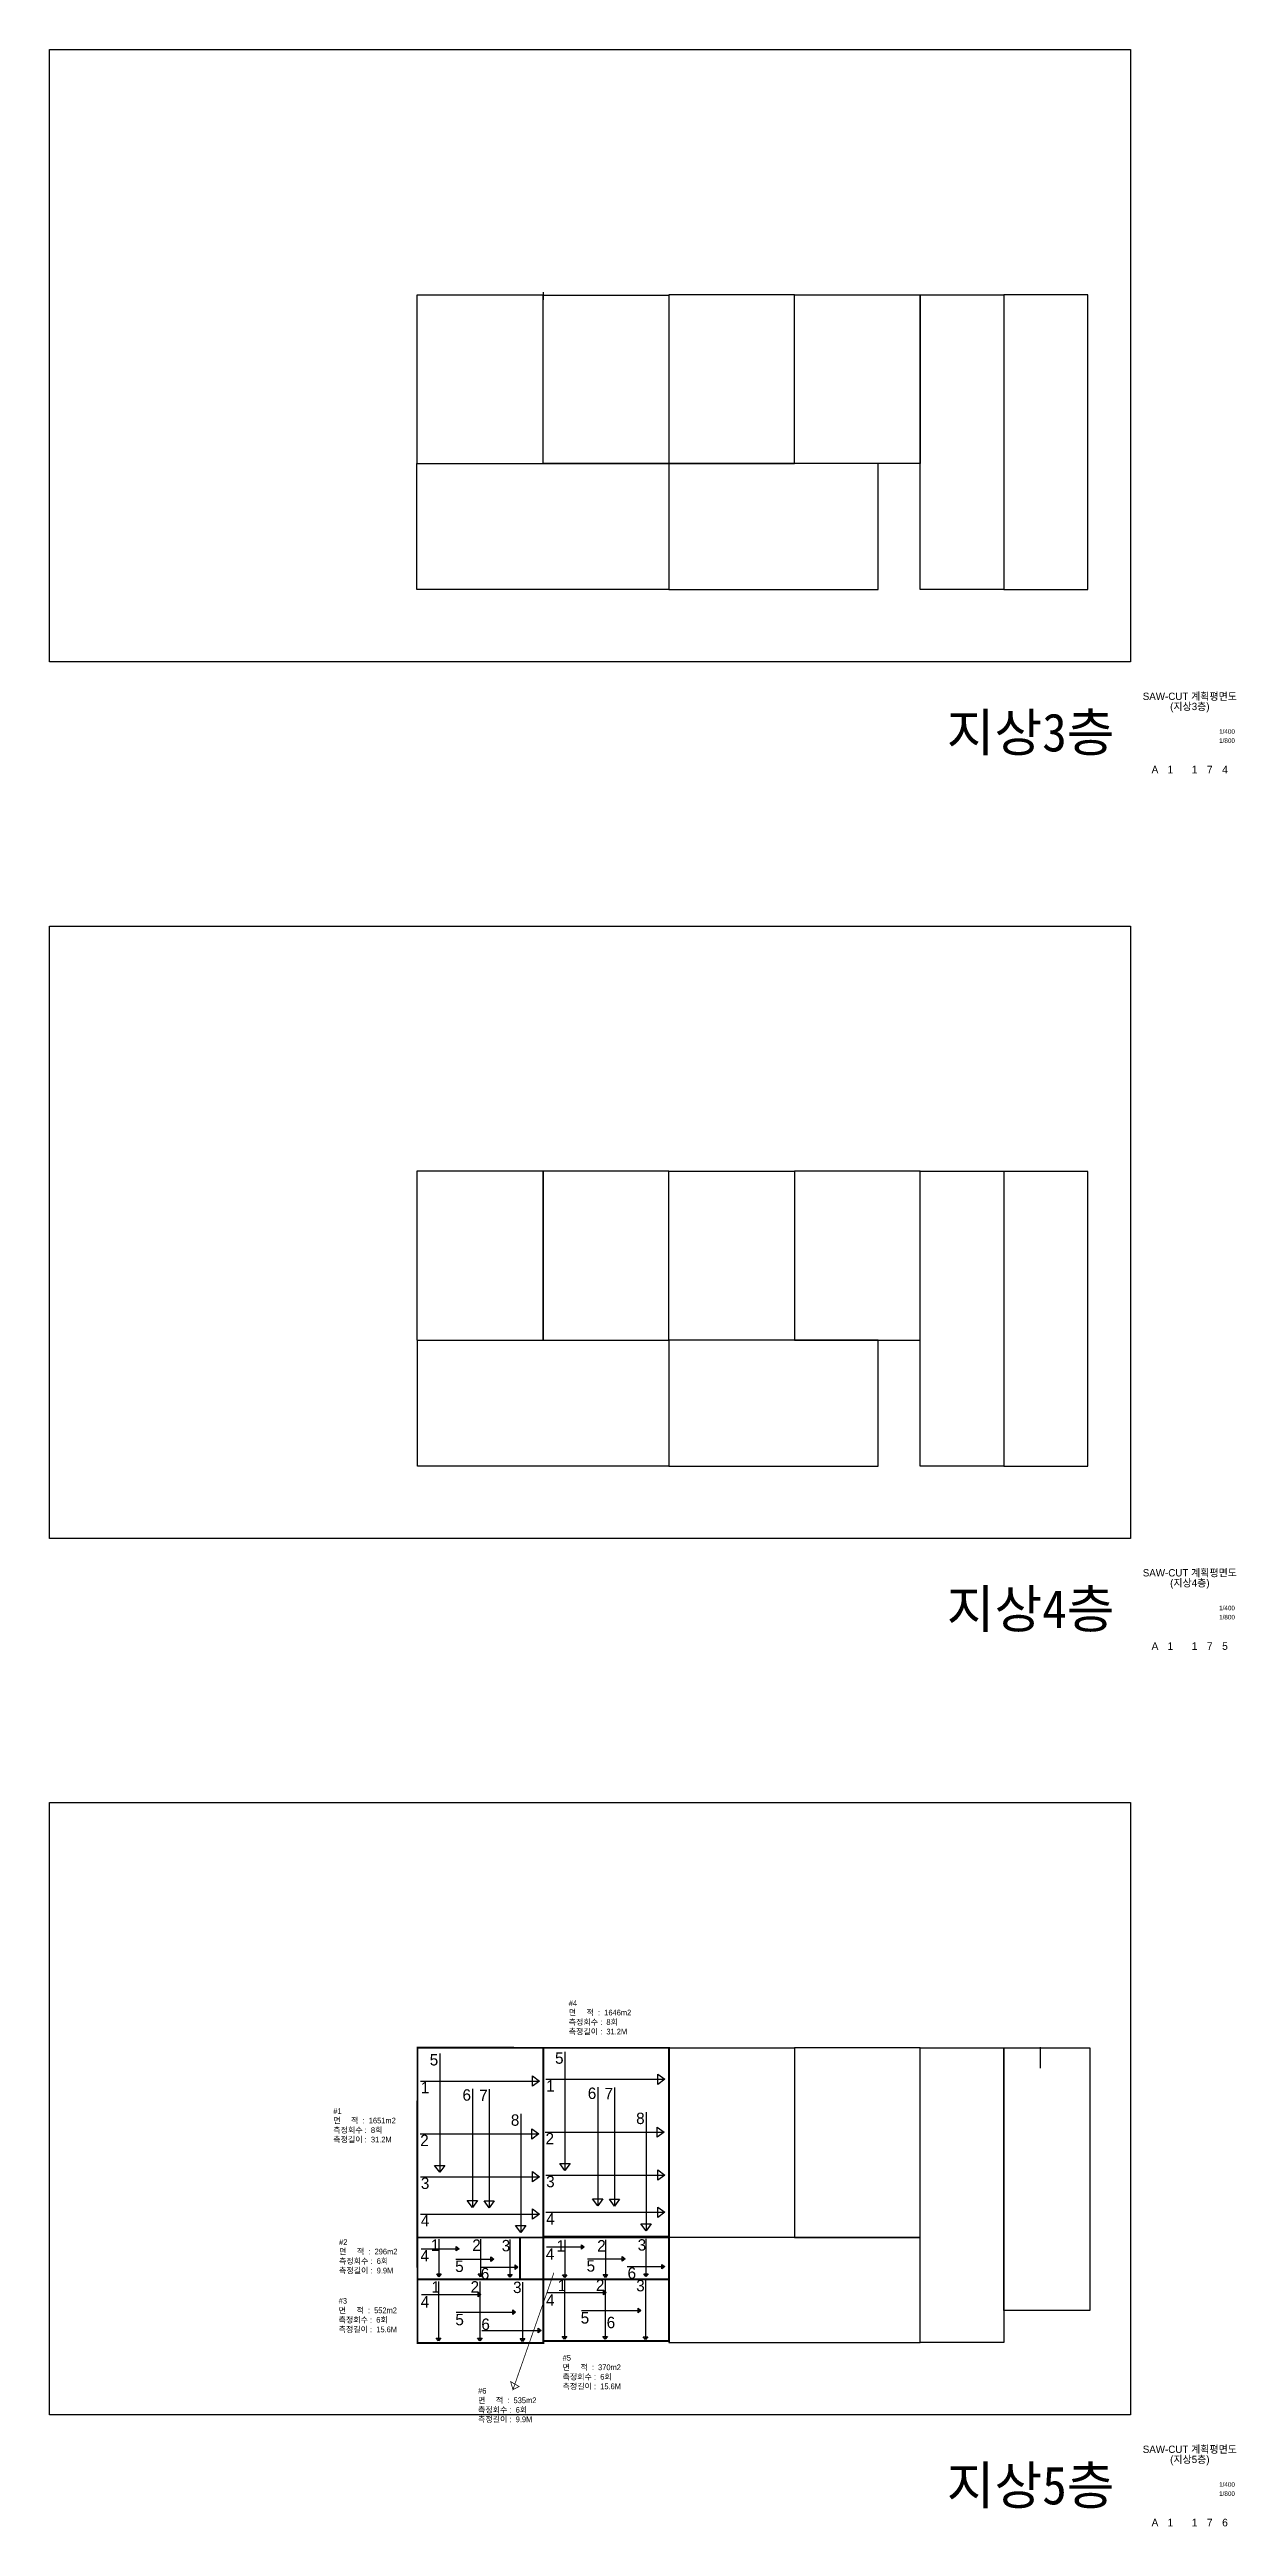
# Model space of a CAD drawing. Header units: millimetres. Extents: x 8000 to 356298, y -1144557 to 197746.
# Drawn here: x 8000 to 319839, y -1144557 to -493454 of the extents above; entities that cross this region are included whole.
import ezdxf
from ezdxf.enums import TextEntityAlignment as Align

# ---------------------------------------------------------------- set-up
doc = ezdxf.new("R2010")
doc.units = ezdxf.units.MM
doc.header["$LTSCALE"] = 1000
doc.header["$MEASUREMENT"] = 0
doc.layers.get('0').update_dxf_attribs({"linetype": 'CONTINUOUS'})
doc.layers.get('Defpoints').update_dxf_attribs({"color": 171, "linetype": 'CONTINUOUS'})
for name, color, linetype in [('0.검수박스', 2, 'CONTINUOUS'), ('0.라인', 3, 'CONTINUOUS'), ('0.면적', 2, 'CONTINUOUS'), ('9-텍스트', 3, 'CONTINUOUS'), ('TEXT', 3, 'CONTINUOUS'), ('TEXT-TITLE', 6, 'CONTINUOUS'), ('TEXT-기입', 6, 'CONTINUOUS')]:
    doc.layers.add(name, color=color, linetype=linetype)
doc.layers.add('검수선', color=80, linetype='CONTINUOUS', lineweight=40)
doc.styles.add('CGS', font='cgse', dxfattribs={"bigfont": 'cgs'})
doc.styles.add('RXHS', font='')
doc.styles.add('궁서체', font='GungsuhChe.ttf')
doc.styles.add('나눔바른고딕', font='')
doc.styles.get('RXHS').set_extended_font_data('HY울릉도L')
doc.styles.get('나눔바른고딕').set_extended_font_data('나눔바른고딕')

msp = doc.modelspace()

# ---------------------------------------------------------------- texts
at = {"layer": '0.라인', "ltscale": 10000, "style": '나눔바른고딕'}
for s, p in [('5', (107887, -1023374)), ('5', (140812, -1022924)), ('1', (105552, -1030682)), ('1', (138477, -1030232)), ('6', (116490, -1032639)), ('7', (120887, -1032721)), ('6', (149415, -1032189)), ('7', (153812, -1032271)), ('2', (105384, -1044576)), ('8', (129193, -1039231)), ('2', (138309, -1044126)), ('8', (162118, -1038781)), ('3', (105552, -1055842)), ('3', (138477, -1055392)), ('4', (105552, -1065638)), ('4', (138477, -1065188)), ('4', (105459, -1074890)), ('1', (108152, -1072111)), ('2', (119064, -1072111)), ('3', (126805, -1072239)), ('4', (138384, -1074440)), ('1', (141200, -1072313)), ('2', (151886, -1072281)), ('3', (162521, -1072048)), ('1', (108355, -1083109)), ('5', (114570, -1077654)), ('2', (118622, -1083077)), ('6', (121308, -1079582)), ('3', (129777, -1083205)), ('1', (141506, -1082691)), ('5', (149098, -1077565)), ('2', (151547, -1082627)), ('6', (159867, -1079442)), ('3', (162133, -1082755)), ('4', (105521, -1087000)), ('4', (138446, -1086550)), ('5', (114626, -1091672)), ('6', (121454, -1092895)), ('5', (147551, -1091222)), ('6', (154379, -1092445))]:
    msp.add_text(s, height=3000, dxfattribs=at).set_placement(p)
at = {"layer": '9-텍스트', "color": 3, "char_height": 1500, "attachment_point": 1, "style": 'RXHS'}
for s, insert in [('\\pxi0.02023;{\\fGulim|b0|i0|c129|p50;#4\\P면     적  :  1646m2\\P\\pi0;측정회수 :  8회\\P측정길이 :  31.2M}', (144394, -1006219, 0)), ('\\pxi0.02023;{\\fGulim|b0|i0|c129|p50;#1\\P면     적  :  1651m2\\P\\pi0;측정회수 :  8회\\P측정길이 :  31.2M}', (82525, -1034605, 0)), ('\\pxi0.02023;{\\fGulim|b0|i0|c129|p50;#2\\P면     적  :  296m2\\P\\pi0;측정회수 :  6회\\P측정길이 :  9.9M}', (84049, -1069043, 0)), ('\\pxi0.02023;{\\fGulim|b0|i0|c129|p50;#3\\P면     적  :  552m2\\P\\pi0;측정회수 :  6회\\P측정길이 :  15.6M}', (83933, -1084497, 0)), ('\\pxi0.02023;{\\fGulim|b0|i0|c129|p50;#5\\P면     적  :  370m2\\P\\pi0;측정회수 :  6회\\P측정길이 :  15.6M}', (142769, -1099470, 0)), ('\\pxi0.02023;{\\fGulim|b0|i0|c129|p50;#6\\P\\pt4;면     적  :  535m2\\P\\pi0,tz;측정회수 :  6회\\P측정길이 :  9.9M}', (120567, -1108145, 0))]:
    msp.add_mtext_dynamic_manual_height_columns(s, width=20376.87, gutter_width=1500, heights=[0], dxfattribs=dict(at, insert=insert))
at = {"layer": 'TEXT', "style": '궁서체'}
for s, p in [('지상3층', (287822, -667956)), ('지상4층', (287822, -898356)), ('지상5층', (287822, -1128756))]:
    msp.add_text(s, height=10000, dxfattribs=at).set_placement(p, align=Align.TOP_RIGHT)
at = {"layer": 'TEXT-TITLE', "style": '나눔바른고딕'}
for s, p in [('SAW-CUT 계획평면도', (307600, -663467)), ('(지상3층)', (307600, -666133)), ('SAW-CUT 계획평면도', (307600, -893867)), ('(지상4층)', (307600, -896533)), ('SAW-CUT 계획평면도', (307600, -1124267)), ('(지상5층)', (307600, -1126933))]:
    msp.add_text(s, height=1920, dxfattribs=at).set_placement(p, align=Align.MIDDLE_CENTER)
at = {"layer": 'TEXT-기입', "style": '나눔바른고딕'}
for s, p in [('1/400', (315281, -673688)), ('1/800', (315281, -676088)), ('1/400', (315281, -904088)), ('1/800', (315281, -906488)), ('1/400', (315281, -1134488)), ('1/800', (315281, -1136888))]:
    msp.add_text(s, height=1200, dxfattribs=at).set_placement(p, align=Align.BOTTOM_LEFT)
at = {"layer": 'TEXT-기입', "style": 'CGS'}
for s, p in [('A', (298431, -682728)), ('1', (302481, -682728)), ('1', (308831, -682728)), ('7', (312831, -682728)), ('4', (316831, -682728)), ('A', (298431, -913128)), ('1', (302481, -913128)), ('1', (308831, -913128)), ('7', (312831, -913128)), ('5', (316831, -913128)), ('A', (298431, -1143528)), ('1', (302481, -1143528)), ('1', (308831, -1143528)), ('7', (312831, -1143528)), ('6', (316831, -1143528))]:
    msp.add_text(s, height=2000, dxfattribs=at).set_placement(p, align=Align.MIDDLE_CENTER)

# ---------------------------------------------------------------- linework, layer by layer
at = {"color": 114, "ltscale": 10000, "true_color": 0x139b48}
msp.add_line((137730, -557234), (137730, -559234), dxfattribs=at)
at = {"color": 6, "ltscale": 10000}
msp.add_line((268306, -1018609), (268306, -1024109), dxfattribs=at)
at = {"layer": '0.검수박스', "ltscale": 10000, "const_width": 500}
msp.add_lwpolyline([(137730, -1079609), (104680, -1079609), (104680, -1096309), (137730, -1096309)], close=True, dxfattribs=at)
at = {"layer": '0.검수박스', "color": 1, "ltscale": 10000, "const_width": 200}
msp.add_lwpolyline([(140501, -1077884), (129751, -1108571), (129146, -1106482), (131366, -1107779), (129751, -1108571)], dxfattribs=at)
at = {"layer": '0.라인', "ltscale": 10000}
for points in [[(110500, -1020240), (110500, -1051440), (109157, -1049630), (111844, -1049630), (110500, -1051440)], [(143425, -1019790), (143425, -1050990), (142082, -1049180), (144769, -1049180), (143425, -1050990)], [(105500, -1027471), (136700, -1027471), (134889, -1028814), (134889, -1026127), (136700, -1027471)], [(138425, -1027021), (169625, -1027021), (167814, -1028364), (167814, -1025677), (169625, -1027021)], [(119103, -1029505), (119103, -1060705), (117760, -1058895), (120447, -1058895), (119103, -1060705)], [(123501, -1029586), (123501, -1060786), (122157, -1058976), (124844, -1058976), (123501, -1060786)], [(152028, -1029055), (152028, -1060255), (150685, -1058445), (153372, -1058445), (152028, -1060255)], [(156426, -1029136), (156426, -1060336), (155082, -1058526), (157769, -1058526), (156426, -1060336)], [(105331, -1041365), (136531, -1041365), (134721, -1042708), (134721, -1040021), (136531, -1041365)], [(131807, -1036097), (131807, -1067297), (130463, -1065486), (133150, -1065486), (131807, -1067297)], [(138256, -1040915), (169456, -1040915), (167646, -1042258), (167646, -1039571), (169456, -1040915)], [(164732, -1035647), (164732, -1066847), (163388, -1065036), (166075, -1065036), (164732, -1066847)], [(105500, -1052631), (136700, -1052631), (134889, -1053974), (134889, -1051288), (136700, -1052631)], [(138425, -1052181), (169625, -1052181), (167814, -1053524), (167814, -1050838), (169625, -1052181)], [(105500, -1062427), (136700, -1062427), (134889, -1063770), (134889, -1061083), (136700, -1062427)], [(138425, -1061977), (169625, -1061977), (167814, -1063320), (167814, -1060633), (169625, -1061977)], [(105676, -1071536), (115576, -1071536), (114818, -1072116), (114818, -1070957), (115576, -1071536)], [(110311, -1069037), (110311, -1078937), (109731, -1078179), (110890, -1078179), (110311, -1078937)], [(114787, -1074300), (124687, -1074300), (123929, -1074879), (123929, -1073720), (124687, -1074300)], [(121223, -1069037), (121223, -1078937), (120643, -1078179), (121802, -1078179), (121223, -1078937)], [(128963, -1069165), (128963, -1079065), (128383, -1078307), (129543, -1078307), (128963, -1079065)], [(138601, -1071086), (148501, -1071086), (147743, -1071666), (147743, -1070507), (148501, -1071086)], [(143359, -1069239), (143359, -1079139), (142779, -1078381), (143938, -1078381), (143359, -1079139)], [(149314, -1074211), (159214, -1074211), (158456, -1074791), (158456, -1073632), (159214, -1074211)], [(154044, -1069207), (154044, -1079107), (153465, -1078349), (154624, -1078349), (154044, -1079107)], [(164679, -1068973), (164679, -1078873), (164100, -1078115), (165259, -1078115), (164679, -1078873)], [(110180, -1080170), (110180, -1095770), (109563, -1095039), (110791, -1095039), (110180, -1095770)], [(121092, -1080170), (121092, -1095770), (120475, -1095039), (121703, -1095039), (121092, -1095770)], [(121171, -1076389), (131071, -1076389), (130313, -1076968), (130313, -1075809), (131071, -1076389)], [(132246, -1080299), (132246, -1095899), (131630, -1095167), (132857, -1095167), (132246, -1095899)], [(143331, -1079752), (143331, -1095352), (142715, -1094621), (143942, -1094621), (143331, -1095352)], [(154017, -1079720), (154017, -1095320), (153400, -1094589), (154628, -1094589), (154017, -1095320)], [(159731, -1076249), (169631, -1076249), (168873, -1076828), (168873, -1075669), (169631, -1076249)], [(164602, -1079849), (164602, -1095449), (163986, -1094717), (165214, -1094717), (164602, -1095449)], [(105735, -1083539), (121335, -1083539), (120604, -1084155), (120604, -1082928), (121335, -1083539)], [(138660, -1083089), (154260, -1083089), (153529, -1083705), (153529, -1082478), (154260, -1083089)], [(147765, -1087761), (163365, -1087761), (162634, -1088378), (162634, -1087150), (163365, -1087761)], [(114840, -1088211), (130440, -1088211), (129709, -1088828), (129709, -1087600), (130440, -1088211)], [(121540, -1093039), (137140, -1093039), (136409, -1093656), (136409, -1092428), (137140, -1093039)]]:
    msp.add_lwpolyline(points, dxfattribs=at)
at = {"layer": '0.면적', "ltscale": 10000}
for points in [[(137730, -557984), (104480, -557984), (104480, -602309), (137730, -602309)], [(137730, -557984), (170730, -557984), (170730, -602309), (137730, -602309)], [(170730, -602309), (203730, -602309), (203730, -557959), (170730, -557959)], [(203730, -557959), (236729, -557959), (236729, -602309), (203730, -602309)], [(236729, -557961), (258730, -557961), (258730, -635434), (236729, -635434)], [(258730, -635434), (280830, -635434), (280830, -557959), (258730, -557959)], [(170730, -635434), (104480, -635434), (104480, -602309), (170730, -602309)], [(225730, -602311), (170730, -602311), (170730, -635434), (225730, -635434)], [(137730, -788334), (104480, -788334), (104480, -832709), (137730, -832709)], [(137730, -832709), (170730, -832709), (170730, -788309), (137730, -788309)], [(170730, -788309), (203730, -788309), (203730, -832714), (170730, -832714)], [(203730, -832709), (236730, -832709), (236730, -788309), (203730, -788309)], [(236730, -788309), (258730, -788309), (258730, -865834), (236730, -865834)], [(258730, -865834), (280830, -865834), (280830, -788359), (258730, -788359)], [(170730, -865834), (104629, -865834), (104629, -832709), (170730, -832709)], [(225730, -832709), (170730, -832709), (170730, -865834), (225730, -865834)], [(137730, -1018734), (170730, -1018734), (170730, -1068609), (137730, -1068609)], [(170730, -1018709), (203730, -1018709), (203730, -1068609), (170730, -1068609)], [(203730, -1068609), (236730, -1068609), (236730, -1018709), (203730, -1018709)], [(236730, -1018709), (258730, -1018709), (258730, -1096234), (236730, -1096234)], [(258730, -1018709), (281280, -1018709), (281280, -1087807), (258730, -1087807)], [(236730, -1068609), (170730, -1068609), (170730, -1096234), (236730, -1096234)]]:
    msp.add_lwpolyline(points, close=True, dxfattribs=at)
at = {"layer": 'Defpoints', "ltscale": 10000}
for points in [[(292000, -654422), (8000, -654422), (8000, -493454), (292000, -493454)], [(292000, -884822), (8000, -884822), (8000, -723854), (292000, -723854)], [(292000, -1115222), (8000, -1115222), (8000, -954254), (292000, -954254)]]:
    msp.add_lwpolyline(points, close=True, dxfattribs=at)
at = {"layer": '검수선', "color": 2, "ltscale": 10000, "const_width": 500}
for points in [[(104680, -1018709), (137730, -1018734), (137730, -1068609), (104605, -1068609)], [(137730, -1018734), (170730, -1018734), (170730, -1068609), (137730, -1068609)], [(137730, -1018734), (170730, -1018734), (170730, -1068609), (137730, -1068609)], [(104605, -1068609), (131580, -1068609), (131580, -1079609), (104680, -1079609)], [(137730, -1068396), (170730, -1068396), (170730, -1079609), (137730, -1079609)], [(137730, -1068396), (170730, -1068396), (170730, -1079609), (137730, -1079609)], [(137730, -1079609), (170730, -1079609), (170730, -1095809), (137730, -1095809)], [(137730, -1079609), (170730, -1079609), (170730, -1095809), (137730, -1095809)]]:
    msp.add_lwpolyline(points, close=True, dxfattribs=at)

msp.set_redraw_order([(e.dxf.handle, doc.entitydb.next_handle()) for e in msp.query("TEXT MTEXT ATTDEF DIMENSION ARC_DIMENSION")])  # texts and dimensions are drawn at this point

doc.saveas('drawing.dxf')
